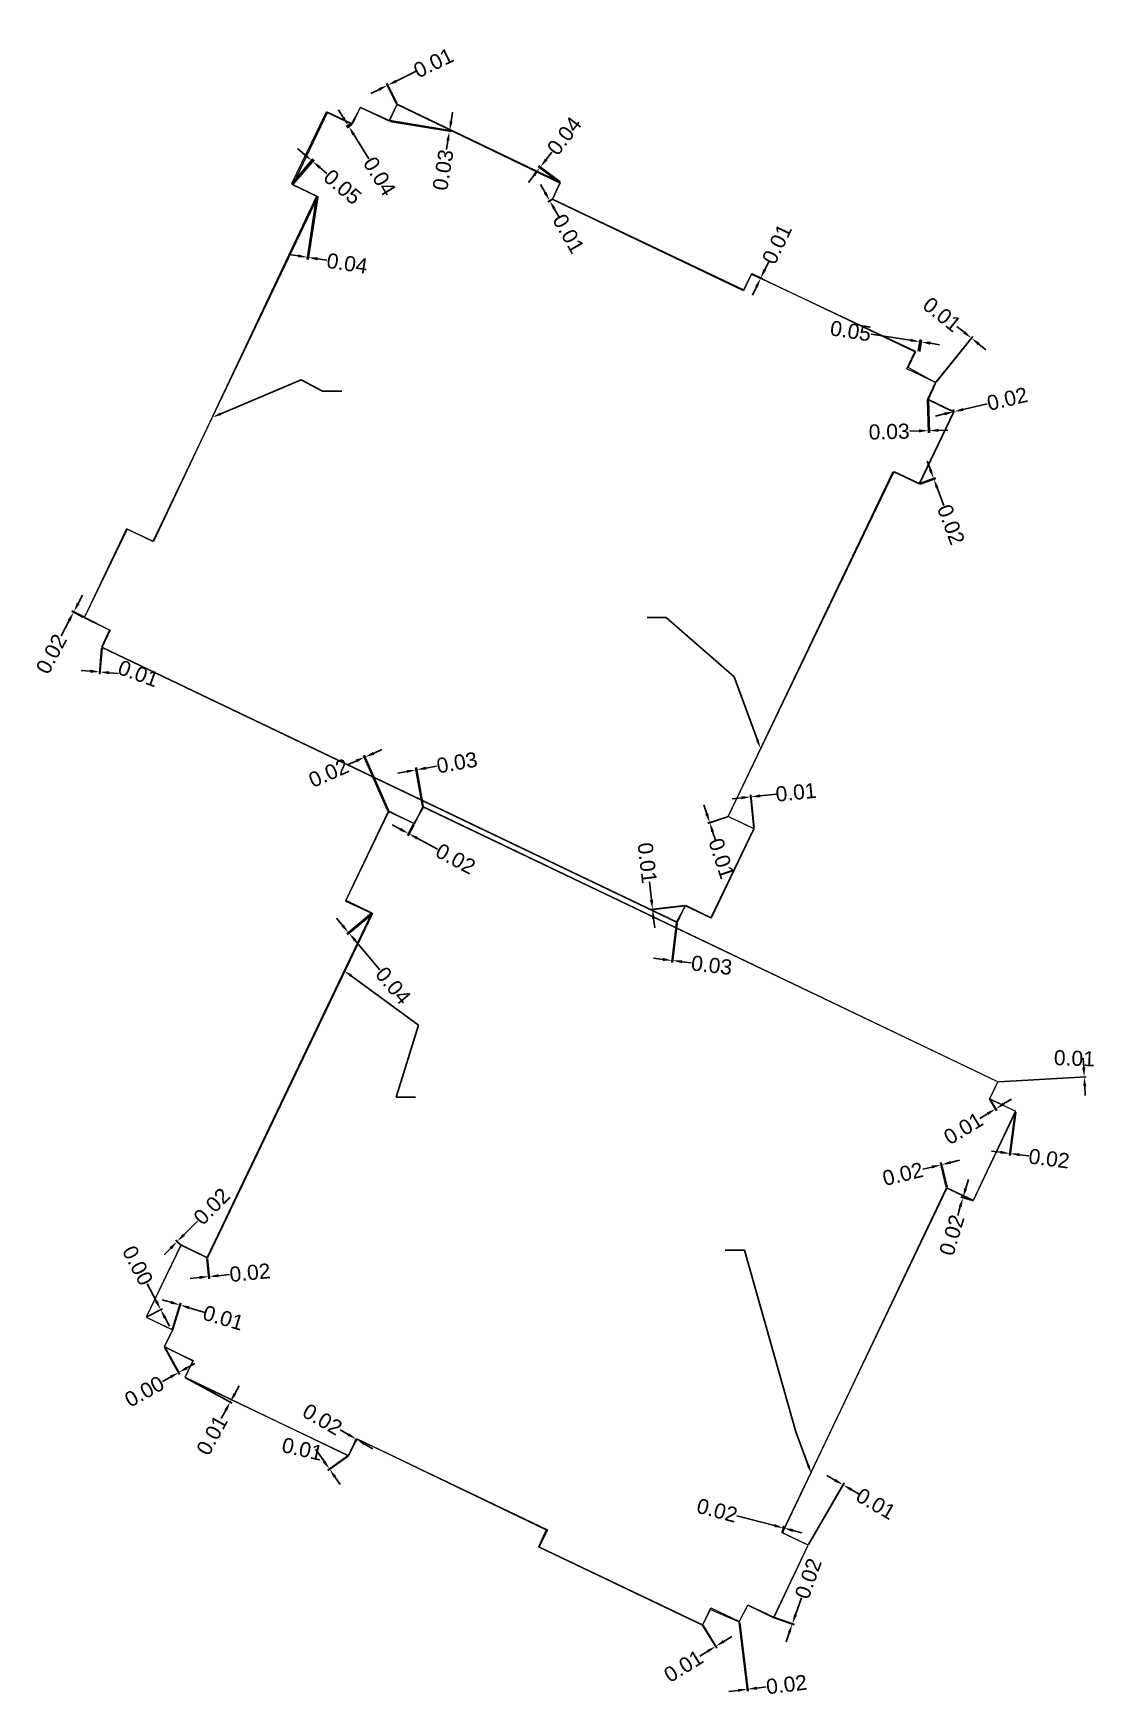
# Model space of a CAD drawing. Header units: metres. Extents: x 7511826.9 to 7511863.5, y 4693252.6 to 4693310.
import ezdxf
from ezdxf import colors
from ezdxf.entities.mleader import LeaderData, LeaderLine
from ezdxf.math import Vec2, Vec3

# ---------------------------------------------------------------- set-up
doc = ezdxf.new("R2010")
doc.units = ezdxf.units.M
for name, color, linetype, lineweight in [('kati 7 ekzekutim', 1, 'Continuous', 0), ('kati 7 ekzekutim pikat', 1, 'Continuous', 0), ('kati 7 projekt', 250, 'Continuous', 0)]:
    doc.layers.add(name, color=color, linetype=linetype, lineweight=lineweight)
doc.styles.get("Standard").update_dxf_attribs({"font": 'arial.ttf'})
doc.dimstyles.get("Standard").update_dxf_attribs({"dimtxt": 0.18, "dimasz": 0.18, "dimexe": 0.18, "dimexo": 0.0625, "dimgap": 0.09, "dimtad": 0, "dimtih": 1, "dimtoh": 1, "dimdec": 4, "dimzin": 0, "dimdsep": 46, "dimtxsty": 'Standard', "dimcen": 0.09, "dimadec": 0, "dimazin": 0, "dimtfac": 1, "dimtdec": 4, "dimtofl": 0, "dimtmove": 0, "dimatfit": 3, "dimfxl": 1, "dimtolj": 1, "dimtzin": 0, "dimarcsym": 0})

msp = doc.modelspace()

# ---------------------------------------------------------------- blocks, each defined once
blk = doc.blocks.new('*D36')
at = {"layer": 'Defpoints', "color": 0, "transparency": 16777216}
for p in [(7511858.645952394, 4693296.973061203), (7511858.648187622, 4693296.963661868), (7511858.66639788, 4693296.967992396, 653.151)]:
    blk.add_point(p, dxfattribs=at)
at = {"layer": 'kati 7 ekzekutim', "color": 0, "lineweight": -2, "transparency": 16777216}
for p, q in [((7511858.642403742, 4693296.987983602), (7511858.62929482, 4693297.043107796)), ((7511858.660614001, 4693296.99231413), (7511858.647505078, 4693297.047438324)), ((7511858.975480844, 4693297.051425395), (7511859.810664306, 4693297.250037917)), ((7511858.334634202, 4693296.899027539), (7511858.023316009, 4693296.824993876))]:
    blk.add_line(p, q, dxfattribs=at)
at = {"layer": 'kati 7 ekzekutim', "color": 0, "transparency": 16777216}
for points in [[(7511858.9631419, 4693297.10331176), (7511858.987819788, 4693296.999539029), (7511858.664162652, 4693296.977391731)], [(7511858.322295258, 4693296.950913905), (7511858.346973145, 4693296.847141175), (7511858.645952394, 4693296.973061203)]]:
    blk.add_solid(points, dxfattribs=at)
at = {"layer": 'kati 7 ekzekutim', "color": 0, "transparency": 16777216, "insert": (7511860.50013801, 4693297.41399963), "char_height": 0.52, "attachment_point": 5, "rotation": 13.376871072318638}
blk.add_mtext('\\A1;0.02', dxfattribs=at)
blk = doc.blocks.new('*D38')
at = {"layer": 'Defpoints', "color": 0, "transparency": 16777216}
for p in [(7511857.461825814, 4693294.482725419), (7511857.47, 4693294.461, 650.144), (7511857.958123738, 4693294.669457431)]:
    blk.add_point(p, dxfattribs=at)
at = {"layer": 'kati 7 ekzekutim', "color": 0, "lineweight": -2, "transparency": 16777216}
for p, q in [((7511857.845436127, 4693294.968959522), (7511857.732748515, 4693295.268461611)), ((7511857.485224415, 4693294.491529139), (7511858.02551171, 4693294.694812144)), ((7511857.4933986, 4693294.469803721), (7511858.033685895, 4693294.673086725)), ((7511858.078985536, 4693294.348229921), (7511858.307016528, 4693293.742167216))]:
    blk.add_line(p, q, dxfattribs=at)
at = {"layer": 'kati 7 ekzekutim', "color": 0, "transparency": 16777216}
for points in [[(7511857.895353141, 4693294.98774079), (7511857.795519113, 4693294.950178253), (7511857.958123738, 4693294.669457431)], [(7511858.12890255, 4693294.36701119), (7511858.029068521, 4693294.329448653), (7511857.966297924, 4693294.647732012)]]:
    blk.add_solid(points, dxfattribs=at)
at = {"layer": 'kati 7 ekzekutim', "color": 0, "transparency": 16777216, "insert": (7511858.556584807, 4693293.078862529), "char_height": 0.52, "attachment_point": 5, "rotation": 290.61880098057253}
blk.add_mtext('\\A1;0.02', dxfattribs=at)
blk = doc.blocks.new('*D40')
at = {"layer": 'Defpoints', "color": 0, "transparency": 16777216}
for p in [(7511857.746030822, 4693297.395065249), (7511857.781, 4693297.396000001, 653.054), (7511857.809686349, 4693296.322839072)]:
    blk.add_point(p, dxfattribs=at)
at = {"layer": 'kati 7 ekzekutim', "color": 0, "lineweight": -2, "transparency": 16777216}
for p, q in [((7511857.746698852, 4693297.370074175), (7511857.776641094, 4693296.249930031)), ((7511857.78166803, 4693297.371008927), (7511857.811610272, 4693296.250864781)), ((7511857.454831434, 4693296.31335355), (7511857.134945698, 4693296.304802779)), ((7511858.129572085, 4693296.331389843), (7511858.449457821, 4693296.339940614))]:
    blk.add_line(p, q, dxfattribs=at)
at = {"layer": 'kati 7 ekzekutim', "color": 0, "transparency": 16777216}
for points in [[(7511857.453406306, 4693296.36666784), (7511857.456256563, 4693296.260039261), (7511857.774717171, 4693296.321904321)], [(7511858.128146956, 4693296.384704133), (7511858.130997214, 4693296.278075554), (7511857.809686349, 4693296.322839072)]]:
    blk.add_solid(points, dxfattribs=at)
at = {"layer": 'kati 7 ekzekutim', "color": 0, "transparency": 16777216, "insert": (7511856.423838179, 4693296.285794374), "char_height": 0.52, "attachment_point": 5, "rotation": 1.5311919402103427}
blk.add_mtext('\\A1;0.03', dxfattribs=at)
blk = doc.blocks.new('*D41')
at = {"layer": 'Defpoints', "color": 0, "transparency": 16777216}
for p in [(7511859.259967655, 4693299.515321534), (7511858.026443627, 4693297.981468434), (7511858.032000001, 4693297.977, 643.937)]:
    blk.add_point(p, dxfattribs=at)
at = {"layer": 'kati 7 ekzekutim', "color": 0, "lineweight": -2, "transparency": 16777216}
for p, q in [((7511859.010601299, 4693299.715861855), (7511858.761234943, 4693299.916402176)), ((7511858.04211084, 4693298.000950182), (7511859.305089228, 4693299.571428964)), ((7511858.047667214, 4693297.996481746), (7511859.310645602, 4693299.566960529)), ((7511859.514890386, 4693299.31031278), (7511859.764256743, 4693299.109772459))]:
    blk.add_line(p, q, dxfattribs=at)
at = {"layer": 'kati 7 ekzekutim', "color": 0, "transparency": 16777216}
for points in [[(7511859.044024685, 4693299.757422915), (7511858.977177911, 4693299.674300795), (7511859.259967655, 4693299.515321534)], [(7511859.548313772, 4693299.351873839), (7511859.481466998, 4693299.26875172), (7511859.26552403, 4693299.5108531)]]:
    blk.add_solid(points, dxfattribs=at)
at = {"layer": 'kati 7 ekzekutim', "color": 0, "transparency": 16777216, "insert": (7511858.246004672, 4693300.330750146), "char_height": 0.52, "attachment_point": 5, "rotation": 321.19377336263375}
blk.add_mtext('\\A1;0.01', dxfattribs=at)
blk = doc.blocks.new('*D42')
at = {"layer": 'Defpoints', "color": 0, "transparency": 16777216}
for p in [(7511857.479622597, 4693299.391755901), (7511857.424828457, 4693299.038468097), (7511857.473688098, 4693299.030890077)]:
    blk.add_point(p, dxfattribs=at)
at = {"layer": 'kati 7 ekzekutim', "color": 0, "lineweight": -2, "transparency": 16777216}
for p, q in [((7511857.16340337, 4693299.440800789), (7511855.801819284, 4693299.651979402)), ((7511857.428660089, 4693299.063172724), (7511857.490657697, 4693299.462905226)), ((7511857.47751973, 4693299.055594704), (7511857.539517337, 4693299.455327206)), ((7511857.844701464, 4693299.335132995), (7511858.16092069, 4693299.286088107))]:
    blk.add_line(p, q, dxfattribs=at)
at = {"layer": 'kati 7 ekzekutim', "color": 0, "transparency": 16777216}
for points in [[(7511857.171577518, 4693299.493503993), (7511857.155229222, 4693299.388097584), (7511857.479622597, 4693299.391755901)], [(7511857.852875612, 4693299.387836199), (7511857.836527316, 4693299.28242979), (7511857.528482238, 4693299.384177881)]]:
    blk.add_solid(points, dxfattribs=at)
at = {"layer": 'kati 7 ekzekutim', "color": 0, "transparency": 16777216, "insert": (7511855.096934596, 4693299.761305423), "char_height": 0.52, "attachment_point": 5, "rotation": 351.1837984481467}
blk.add_mtext('\\A1;0.05', dxfattribs=at)
blk = doc.blocks.new('*D45')
at = {"layer": 'Defpoints', "color": 0, "transparency": 16777216}
for p in [(7511851.670321493, 4693301.726848405, 643.937), (7511851.675986334, 4693301.738694797), (7511851.98676923, 4693301.5755259)]:
    blk.add_point(p, dxfattribs=at)
at = {"layer": 'kati 7 ekzekutim', "color": 0, "lineweight": -2, "transparency": 16777216}
for p, q in [((7511851.692875462, 4693301.716063296), (7511852.051724656, 4693301.544464791)), ((7511851.698540302, 4693301.72790969), (7511852.057389497, 4693301.556311184)), ((7511852.130483447, 4693301.87606308), (7511852.268532822, 4693302.164753865)), ((7511851.848719854, 4693301.286835114), (7511851.710670479, 4693300.998144329))]:
    blk.add_line(p, q, dxfattribs=at)
at = {"layer": 'kati 7 ekzekutim', "color": 0, "transparency": 16777216}
for points in [[(7511852.082368315, 4693301.89907131), (7511852.178598578, 4693301.85305485), (7511851.99243407, 4693301.587372293)], [(7511851.800604723, 4693301.309843345), (7511851.896834986, 4693301.263826885), (7511851.98676923, 4693301.5755259)]]:
    blk.add_solid(points, dxfattribs=at)
at = {"layer": 'kati 7 ekzekutim', "color": 0, "transparency": 16777216, "insert": (7511852.553764634, 4693302.761234615), "char_height": 0.52, "attachment_point": 5, "rotation": 64.44328639772188}
blk.add_mtext('\\A1;0.01', dxfattribs=at)
blk = doc.blocks.new('*D46')
at = {"layer": 'Defpoints', "color": 0, "transparency": 16777216}
for p in [(7511844.393879583, 4693305.422784409), (7511845.068, 4693304.859, 653.119), (7511845.090231011, 4693304.887944348)]:
    blk.add_point(p, dxfattribs=at)
at = {"layer": 'kati 7 ekzekutim', "color": 0, "lineweight": -2, "transparency": 16777216}
for p, q in [((7511844.588800395, 4693305.676567541), (7511844.783721207, 4693305.930350672)), ((7511844.176727761, 4693305.14005693), (7511843.981806949, 4693304.8862738)), ((7511845.048173193, 4693304.874228189), (7511844.314547367, 4693305.437697245)), ((7511845.070404204, 4693304.903172537), (7511844.336778379, 4693305.466641592))]:
    blk.add_line(p, q, dxfattribs=at)
at = {"layer": 'kati 7 ekzekutim', "color": 0, "transparency": 16777216}
for points in [[(7511844.546503207, 4693305.709054342), (7511844.631097583, 4693305.644080739), (7511844.393879583, 4693305.422784409)], [(7511844.134430572, 4693305.172543732), (7511844.219024949, 4693305.107570129), (7511844.371648572, 4693305.393840062)]]:
    blk.add_solid(points, dxfattribs=at)
at = {"layer": 'kati 7 ekzekutim', "color": 0, "transparency": 16777216, "insert": (7511845.216382915, 4693306.493667858), "char_height": 0.52, "attachment_point": 5, "rotation": 52.47355524050748}
blk.add_mtext('\\A1;0.04', dxfattribs=at)
blk = doc.blocks.new('*D47')
at = {"layer": 'Defpoints', "color": 0, "transparency": 16777216}
for p in [(7511844.712334018, 4693304.257217565), (7511844.804999998, 4693304.309999999, 643.937), (7511844.809818093, 4693304.301541246)]:
    blk.add_point(p, dxfattribs=at)
at = {"layer": 'kati 7 ekzekutim', "color": 0, "lineweight": -2, "transparency": 16777216}
for p, q in [((7511844.553953243, 4693304.535274267), (7511844.395572468, 4693304.81333097)), ((7511844.783276818, 4693304.297626501), (7511844.649771259, 4693304.22158189)), ((7511844.788094913, 4693304.289167749), (7511844.654589354, 4693304.213123138)), ((7511844.875532889, 4693303.97070211), (7511845.033913664, 4693303.692645406))]:
    blk.add_line(p, q, dxfattribs=at)
at = {"layer": 'kati 7 ekzekutim', "color": 0, "transparency": 16777216}
for points in [[(7511844.600296027, 4693304.561671063), (7511844.50761046, 4693304.508877472), (7511844.712334018, 4693304.257217565)], [(7511844.921875672, 4693303.997098906), (7511844.829190105, 4693303.944305315), (7511844.717152113, 4693304.248758812)]]:
    blk.add_solid(points, dxfattribs=at)
at = {"layer": 'kati 7 ekzekutim', "color": 0, "transparency": 16777216, "insert": (7511845.361153357, 4693303.118136349), "char_height": 0.52, "attachment_point": 5, "rotation": 299.665788836347}
blk.add_mtext('\\A1;0.01', dxfattribs=at)
blk = doc.blocks.new('*D48')
at = {"layer": 'Defpoints', "color": 0, "transparency": 16777216}
for p in [(7511839.129210746, 4693308.244470365), (7511839.439, 4693307.578, 653.145), (7511839.451737457, 4693307.584222159)]:
    blk.add_point(p, dxfattribs=at)
at = {"layer": 'kati 7 ekzekutim', "color": 0, "lineweight": -2, "transparency": 16777216}
for p, q in [((7511839.416738626, 4693308.38492576), (7511840.109792355, 4693308.723477745)), ((7511838.828945408, 4693308.097792812), (7511838.541417526, 4693307.957337417)), ((7511839.428026923, 4693307.600463116), (7511839.084870825, 4693308.302941979)), ((7511839.44076438, 4693307.606685275), (7511839.097608281, 4693308.309164139))]:
    blk.add_line(p, q, dxfattribs=at)
at = {"layer": 'kati 7 ekzekutim', "color": 0, "transparency": 16777216}
for points in [[(7511838.805536175, 4693308.145714125), (7511838.852354639, 4693308.049871498), (7511839.116473289, 4693308.238248206)], [(7511839.393329394, 4693308.432847073), (7511839.440147858, 4693308.337004446), (7511839.129210746, 4693308.244470365)]]:
    blk.add_solid(points, dxfattribs=at)
at = {"layer": 'kati 7 ekzekutim', "color": 0, "transparency": 16777216, "insert": (7511840.703870364, 4693309.013680769), "char_height": 0.52, "attachment_point": 5, "rotation": 26.0351912672164}
blk.add_mtext('\\A1;0.01', dxfattribs=at)
blk = doc.blocks.new('*D52')
at = {"layer": 'Defpoints', "color": 0, "transparency": 16777216}
for p in [(7511836.499670563, 4693305.644214084), (7511835.810016807, 4693304.836428467), (7511835.847999999, 4693304.803999998, 653.189)]:
    blk.add_point(p, dxfattribs=at)
at = {"layer": 'kati 7 ekzekutim', "color": 0, "lineweight": -2, "transparency": 16777216}
for p, q in [((7511835.826249465, 4693304.855441643), (7511836.546420619, 4693305.698972028)), ((7511835.864232657, 4693304.823013173), (7511836.584403809, 4693305.66654356)), ((7511836.256301925, 4693305.851992104), (7511836.012933286, 4693306.059770124)), ((7511836.781022394, 4693305.404007595), (7511837.024391033, 4693305.196229575))]:
    blk.add_line(p, q, dxfattribs=at)
at = {"layer": 'kati 7 ekzekutim', "color": 0, "transparency": 16777216}
for points in [[(7511836.290931595, 4693305.892553544), (7511836.221672256, 4693305.811430665), (7511836.499670563, 4693305.644214084)], [(7511836.815652063, 4693305.444569035), (7511836.746392723, 4693305.363446156), (7511836.537653755, 4693305.611785615)]]:
    blk.add_solid(points, dxfattribs=at)
at = {"layer": 'kati 7 ekzekutim', "color": 0, "transparency": 16777216, "insert": (7511837.566884382, 4693304.733071322), "char_height": 0.52, "attachment_point": 5, "rotation": 319.51067879781016}
blk.add_mtext('\\A1;0.05', dxfattribs=at)
blk = doc.blocks.new('*D53')
at = {"layer": 'Defpoints', "color": 0, "transparency": 16777216}
for p in [(7511836.672999999, 4693304.410999999, 653.151), (7511836.712175516, 4693304.405024175), (7511836.351541557, 4693302.303625848)]:
    blk.add_point(p, dxfattribs=at)
at = {"layer": 'kati 7 ekzekutim', "color": 0, "lineweight": -2, "transparency": 16777216}
for p, q in [((7511836.669230111, 4693304.386285875), (7511836.340684281, 4693302.23244917)), ((7511836.708405629, 4693304.38031005), (7511836.379859798, 4693302.226473344)), ((7511836.035200764, 4693302.351880411), (7511835.718859972, 4693302.400134973)), ((7511836.707057867, 4693302.249395459), (7511837.02339866, 4693302.201140896))]:
    blk.add_line(p, q, dxfattribs=at)
at = {"layer": 'kati 7 ekzekutim', "color": 0, "transparency": 16777216}
for points in [[(7511836.043243191, 4693302.404603876), (7511836.027158337, 4693302.299156944), (7511836.351541557, 4693302.303625848)], [(7511836.715100294, 4693302.302118924), (7511836.699015439, 4693302.196671993), (7511836.390717074, 4693302.297650022)]]:
    blk.add_solid(points, dxfattribs=at)
at = {"layer": 'kati 7 ekzekutim', "color": 0, "transparency": 16777216, "insert": (7511837.725573801, 4693302.094031237), "char_height": 0.52, "attachment_point": 5, "rotation": 351.3269697360032}
blk.add_mtext('\\A1;0.04', dxfattribs=at)
blk = doc.blocks.new('*D54')
at = {"layer": 'Defpoints', "color": 0, "transparency": 16777216}
for p in [(7511837.758007918, 4693306.851609567), (7511837.875, 4693306.924000001, 653.141), (7511837.898537349, 4693306.885960671)]:
    blk.add_point(p, dxfattribs=at)
at = {"layer": 'kati 7 ekzekutim', "color": 0, "lineweight": -2, "transparency": 16777216}
for p, q in [((7511837.589630336, 4693307.123729007), (7511837.421252752, 4693307.395848447)), ((7511837.853740669, 4693306.910845501), (7511837.696781044, 4693306.813724611)), ((7511837.877278017, 4693306.872806172), (7511837.720318394, 4693306.775685282)), ((7511837.949922851, 4693306.541450799), (7511838.46841241, 4693305.70350619))]:
    blk.add_line(p, q, dxfattribs=at)
at = {"layer": 'kati 7 ekzekutim', "color": 0, "transparency": 16777216}
for points in [[(7511837.634983575, 4693307.151791938), (7511837.544277096, 4693307.095666078), (7511837.758007918, 4693306.851609567)], [(7511837.995276091, 4693306.569513729), (7511837.904569612, 4693306.513387869), (7511837.781545268, 4693306.813570239)]]:
    blk.add_solid(points, dxfattribs=at)
at = {"layer": 'kati 7 ekzekutim', "color": 0, "transparency": 16777216, "insert": (7511838.842156663, 4693305.099488274), "char_height": 0.52, "attachment_point": 5, "rotation": 301.7477107771199}
blk.add_mtext('\\A1;0.04', dxfattribs=at)
blk = doc.blocks.new('*D55')
at = {"layer": 'Defpoints', "color": 0, "transparency": 16777216}
for p in [(7511839.171324669, 4693306.997819), (7511839.176000001, 4693307.026000001, 653.142), (7511841.260477033, 4693306.680177523)]:
    blk.add_point(p, dxfattribs=at)
at = {"layer": 'kati 7 ekzekutim', "color": 0, "lineweight": -2, "transparency": 16777216}
for p, q in [((7511839.195987562, 4693306.993727334), (7511841.32683083, 4693306.640212527)), ((7511839.200662893, 4693307.021908335), (7511841.331506163, 4693306.668393527)), ((7511841.312850351, 4693306.995862549), (7511841.365223669, 4693307.311547576)), ((7511841.203428382, 4693306.336311497), (7511841.151055065, 4693306.020626472))]:
    blk.add_line(p, q, dxfattribs=at)
at = {"layer": 'kati 7 ekzekutim', "color": 0, "transparency": 16777216}
for points in [[(7511841.260236179, 4693307.004591436), (7511841.365464523, 4693306.987133663), (7511841.260477033, 4693306.680177523)], [(7511841.150814211, 4693306.345040383), (7511841.256042555, 4693306.32758261), (7511841.2558017, 4693306.651996523)]]:
    blk.add_solid(points, dxfattribs=at)
at = {"layer": 'kati 7 ekzekutim', "color": 0, "transparency": 16777216, "insert": (7511841.03462893, 4693305.31885715), "char_height": 0.52, "attachment_point": 5, "rotation": 80.58021566412057}
blk.add_mtext('\\A1;0.03', dxfattribs=at)
blk = doc.blocks.new('*D58')
at = {"layer": 'Defpoints', "color": 0, "transparency": 16777216}
for p in [(7511828.295365473, 4693290.0728979), (7511828.648705931, 4693289.860594508), (7511828.658999998, 4693289.879999999, 653.154)]:
    blk.add_point(p, dxfattribs=at)
at = {"layer": 'kati 7 ekzekutim', "color": 0, "lineweight": -2, "transparency": 16777216}
for p, q in [((7511828.445323574, 4693290.355586011), (7511828.595281675, 4693290.63827412)), ((7511828.135113304, 4693289.770804297), (7511827.853396967, 4693289.239736896)), ((7511828.626620922, 4693289.872309986), (7511828.22146658, 4693290.087232981)), ((7511828.636914989, 4693289.891715476), (7511828.231760649, 4693290.106638473))]:
    blk.add_line(p, q, dxfattribs=at)
at = {"layer": 'kati 7 ekzekutim', "color": 0, "transparency": 16777216}
for points in [[(7511828.398208889, 4693290.380579027), (7511828.49243826, 4693290.330592994), (7511828.295365473, 4693290.0728979)], [(7511828.087998619, 4693289.795797314), (7511828.18222799, 4693289.745811281), (7511828.285071406, 4693290.053492408)]]:
    blk.add_solid(points, dxfattribs=at)
at = {"layer": 'kati 7 ekzekutim', "color": 0, "transparency": 16777216, "insert": (7511827.521286059, 4693288.613669989), "char_height": 0.52, "attachment_point": 5, "rotation": 62.055305580366124}
blk.add_mtext('\\A1;0.02', dxfattribs=at)
blk = doc.blocks.new('*D60')
at = {"layer": 'Defpoints', "color": 0, "transparency": 16777216}
for p in [(7511829.256000001, 4693288.844, 653.071), (7511829.270451475, 4693288.842786499), (7511829.198962918, 4693287.991434506)]:
    blk.add_point(p, dxfattribs=at)
at = {"layer": 'kati 7 ekzekutim', "color": 0, "lineweight": -2, "transparency": 16777216}
for p, q in [((7511829.253908097, 4693288.819087674), (7511829.178486762, 4693287.92090051)), ((7511829.268359571, 4693288.817874174), (7511829.192938236, 4693287.91968701)), ((7511828.865633682, 4693288.01942437), (7511828.546755922, 4693288.046200734)), ((7511829.517840678, 4693287.964658142), (7511829.836718438, 4693287.937881778))]:
    blk.add_line(p, q, dxfattribs=at)
at = {"layer": 'kati 7 ekzekutim', "color": 0, "transparency": 16777216}
for points in [[(7511828.87009641, 4693288.072570664), (7511828.861170955, 4693287.966278076), (7511829.184511444, 4693287.992648005)], [(7511829.522303405, 4693288.017804436), (7511829.513377951, 4693287.911511849), (7511829.198962918, 4693287.991434506)]]:
    blk.add_solid(points, dxfattribs=at)
at = {"layer": 'kati 7 ekzekutim', "color": 0, "transparency": 16777216, "insert": (7511830.521857857, 4693287.937881778), "char_height": 0.52, "attachment_point": 5, "rotation": 340}
blk.add_mtext('\\A1;0.01', dxfattribs=at)
blk = doc.blocks.new('*D61')
at = {"layer": 'Defpoints', "color": 0, "transparency": 16777216}
for p in [(7511851.64405191, 4693283.681038926), (7511851.754999999, 4693282.573, 643.937), (7511851.767289162, 4693282.574230515)]:
    blk.add_point(p, dxfattribs=at)
at = {"layer": 'kati 7 ekzekutim', "color": 0, "lineweight": -2, "transparency": 16777216}
for p, q in [((7511851.325644115, 4693283.64915671), (7511851.00723632, 4693283.617274494)), ((7511851.752509201, 4693282.597875608), (7511851.636878412, 4693283.752680681)), ((7511851.764798364, 4693282.599106124), (7511851.649167575, 4693283.753911196)), ((7511851.974748869, 4693283.714151658), (7511852.552775023, 4693283.772029495))]:
    blk.add_line(p, q, dxfattribs=at)
at = {"layer": 'kati 7 ekzekutim', "color": 0, "transparency": 16777216}
for points in [[(7511851.320330412, 4693283.702224676), (7511851.330957818, 4693283.596088745), (7511851.64405191, 4693283.681038926)], [(7511851.969435167, 4693283.767219624), (7511851.980062572, 4693283.661083693), (7511851.656341073, 4693283.682269442)]]:
    blk.add_solid(points, dxfattribs=at)
at = {"layer": 'kati 7 ekzekutim', "color": 0, "transparency": 16777216, "insert": (7511853.210655809, 4693283.837903189), "char_height": 0.52, "attachment_point": 5, "rotation": 5.7179754831485035}
blk.add_mtext('\\A1;0.01', dxfattribs=at)
blk = doc.blocks.new('*D62')
at = {"layer": 'Defpoints', "color": 0, "transparency": 16777216}
for p in [(7511850.232388072, 4693282.795693985), (7511850.865130385, 4693283.005634841), (7511850.866999999, 4693283, 643.937)]:
    blk.add_point(p, dxfattribs=at)
at = {"layer": 'kati 7 ekzekutim', "color": 0, "lineweight": -2, "transparency": 16777216}
for p, q in [((7511850.13161573, 4693283.099412498), (7511850.030843389, 4693283.403131011)), ((7511850.841402376, 4693282.997762002), (7511850.164051405, 4693282.773020208)), ((7511850.843271989, 4693282.992127161), (7511850.165921018, 4693282.767385367)), ((7511850.335030027, 4693282.486340631), (7511850.435802368, 4693282.182622118))]:
    blk.add_line(p, q, dxfattribs=at)
at = {"layer": 'kati 7 ekzekutim', "color": 0, "transparency": 16777216}
for points in [[(7511850.182235481, 4693283.116207888), (7511850.080995978, 4693283.082617108), (7511850.232388072, 4693282.795693985)], [(7511850.385649778, 4693282.503136021), (7511850.284410275, 4693282.469545241), (7511850.234257685, 4693282.790059144)]]:
    blk.add_solid(points, dxfattribs=at)
at = {"layer": 'kati 7 ekzekutim', "color": 0, "transparency": 16777216, "insert": (7511850.644013938, 4693281.55509171), "char_height": 0.52, "attachment_point": 5, "rotation": 288.3555960072223}
blk.add_mtext('\\A1;0.01', dxfattribs=at)
blk = doc.blocks.new('*D64')
at = {"layer": 'Defpoints', "color": 0, "transparency": 16777216}
for p in [(7511849.092, 4693279.355, 653.027), (7511849.117944949, 4693279.351891078), (7511848.933703654, 4693278.033966444)]:
    blk.add_point(p, dxfattribs=at)
at = {"layer": 'kati 7 ekzekutim', "color": 0, "lineweight": -2, "transparency": 16777216}
for p, q in [((7511849.089025587, 4693279.330177573), (7511848.925137345, 4693277.962477855)), ((7511849.114970537, 4693279.327068651), (7511848.951082293, 4693277.959368933)), ((7511848.615976592, 4693278.07203893), (7511848.298249531, 4693278.110111417)), ((7511849.277375665, 4693277.992785034), (7511849.595102726, 4693277.954712546))]:
    blk.add_line(p, q, dxfattribs=at)
at = {"layer": 'kati 7 ekzekutim', "color": 0, "transparency": 16777216}
for points in [[(7511848.622322006, 4693278.124993441), (7511848.609631177, 4693278.019084419), (7511848.933703654, 4693278.033966444)], [(7511849.283721079, 4693278.045739545), (7511849.27103025, 4693277.939830523), (7511848.959648603, 4693278.030857521)]]:
    blk.add_solid(points, dxfattribs=at)
at = {"layer": 'kati 7 ekzekutim', "color": 0, "transparency": 16777216, "insert": (7511850.301411502, 4693277.870077226), "char_height": 0.52, "attachment_point": 5, "rotation": 353.166961539121}
blk.add_mtext('\\A1;0.03', dxfattribs=at)
blk = doc.blocks.new('*D65')
at = {"layer": 'Defpoints', "color": 0, "transparency": 16777216}
for p in [(7511848.261899972, 4693279.793259932), (7511849.398357901, 4693279.938294574), (7511849.4, 4693279.924000001, 643.937)]:
    blk.add_point(p, dxfattribs=at)
at = {"layer": 'kati 7 ekzekutim', "color": 0, "lineweight": -2, "transparency": 16777216}
for p, q in [((7511848.223737817, 4693280.125463746), (7511848.152791692, 4693280.743053974)), ((7511849.373521241, 4693279.935441445), (7511848.188728294, 4693279.799337493)), ((7511849.375163341, 4693279.921146871), (7511848.190370394, 4693279.78504292)), ((7511848.298420027, 4693279.475350691), (7511848.334940082, 4693279.15744145))]:
    blk.add_line(p, q, dxfattribs=at)
at = {"layer": 'kati 7 ekzekutim', "color": 0, "transparency": 16777216}
for points in [[(7511848.276722691, 4693280.131550423), (7511848.170752943, 4693280.119377071), (7511848.260257873, 4693279.807554506)], [(7511848.351404902, 4693279.481437367), (7511848.245435154, 4693279.469264016), (7511848.261899972, 4693279.793259932)]]:
    blk.add_solid(points, dxfattribs=at)
at = {"layer": 'kati 7 ekzekutim', "color": 0, "transparency": 16777216, "insert": (7511848.07733549, 4693281.399904668), "char_height": 0.52, "attachment_point": 5, "rotation": 276.55316890825117}
blk.add_mtext('\\A1;0.01', dxfattribs=at)
blk = doc.blocks.new('*D66')
at = {"layer": 'Defpoints', "color": 0, "transparency": 16777216}
for p in [(7511860.173, 4693273.849), (7511860.173308415, 4693273.84358567), (7511863.154351758, 4693274.013393971)]:
    blk.add_point(p, dxfattribs=at)
at = {"layer": 'kati 7 ekzekutim', "color": 0, "lineweight": -2, "transparency": 16777216}
for p, q in [((7511863.135844777, 4693274.338290402), (7511863.117646212, 4693274.657772501)), ((7511860.19795954, 4693273.850421763), (7511863.225926816, 4693274.022902979)), ((7511860.198267955, 4693273.845007433), (7511863.22623523, 4693274.017488648)), ((7511863.172550323, 4693273.693911871), (7511863.190748888, 4693273.374429772))]:
    blk.add_line(p, q, dxfattribs=at)
at = {"layer": 'kati 7 ekzekutim', "color": 0, "transparency": 16777216}
for points in [[(7511863.189091794, 4693274.341323496), (7511863.08259776, 4693274.335257308), (7511863.154043343, 4693274.018808302)], [(7511863.22579734, 4693273.696944965), (7511863.119303307, 4693273.690878777), (7511863.154351758, 4693274.013393971)]]:
    blk.add_solid(points, dxfattribs=at)
at = {"layer": 'kati 7 ekzekutim', "color": 0, "transparency": 16777216, "insert": (7511862.814873167, 4693274.657772501), "char_height": 0.52, "attachment_point": 5, "rotation": 358}
blk.add_mtext('\\A1;0.01', dxfattribs=at)
blk = doc.blocks.new('*D67')
at = {"layer": 'Defpoints', "color": 0, "transparency": 16777216}
for p in [(7511859.886000001, 4693273.253), (7511859.892894343, 4693273.257182331), (7511860.100524734, 4693272.914914996)]:
    blk.add_point(p, dxfattribs=at)
at = {"layer": 'kati 7 ekzekutim', "color": 0, "lineweight": -2, "transparency": 16777216}
for p, q in [((7511859.898966478, 4693273.231625472), (7511860.130973848, 4693272.849174025)), ((7511859.90586082, 4693273.235807803), (7511860.137868189, 4693272.853356355)), ((7511860.374118697, 4693273.080885908), (7511860.647712659, 4693273.24685682)), ((7511859.820036429, 4693272.744761754), (7511859.546442468, 4693272.578790843))]:
    blk.add_line(p, q, dxfattribs=at)
at = {"layer": 'kati 7 ekzekutim', "color": 0, "transparency": 16777216}
for points in [[(7511859.792374611, 4693272.790360748), (7511859.847698248, 4693272.699162761), (7511860.093630392, 4693272.910732666)], [(7511860.346456879, 4693273.126484902), (7511860.401780516, 4693273.035286915), (7511860.100524734, 4693272.914914996)]]:
    blk.add_solid(points, dxfattribs=at)
at = {"layer": 'kati 7 ekzekutim', "color": 0, "transparency": 16777216, "insert": (7511858.981154136, 4693272.235868729), "char_height": 0.52, "attachment_point": 5, "rotation": 31.242349472786902}
blk.add_mtext('\\A1;0.01', dxfattribs=at)
blk = doc.blocks.new('*D68')
at = {"layer": 'Defpoints', "color": 0, "transparency": 16777216}
for p in [(7511860.777999999, 4693272.828, 653.137), (7511860.795052267, 4693272.825776628), (7511860.58815368, 4693271.371963426)]:
    blk.add_point(p, dxfattribs=at)
at = {"layer": 'kati 7 ekzekutim', "color": 0, "lineweight": -2, "transparency": 16777216}
for p, q in [((7511860.774767716, 4693272.803209834), (7511860.578844706, 4693271.300567748)), ((7511860.791819984, 4693272.800986462), (7511860.595896973, 4693271.298344376)), ((7511860.270839551, 4693271.413336645), (7511859.953525421, 4693271.454709863)), ((7511860.922520077, 4693271.328366836), (7511861.239834206, 4693271.286993617))]:
    blk.add_line(p, q, dxfattribs=at)
at = {"layer": 'kati 7 ekzekutim', "color": 0, "transparency": 16777216}
for points in [[(7511860.277735087, 4693271.466222334), (7511860.263944014, 4693271.360450956), (7511860.58815368, 4693271.371963426)], [(7511860.929415613, 4693271.381252524), (7511860.91562454, 4693271.275481147), (7511860.605205948, 4693271.369740055)]]:
    blk.add_solid(points, dxfattribs=at)
at = {"layer": 'kati 7 ekzekutim', "color": 0, "transparency": 16777216, "insert": (7511861.94258706, 4693271.195364708), "char_height": 0.52, "attachment_point": 5, "rotation": 352.5713583171733}
blk.add_mtext('\\A1;0.02', dxfattribs=at)
blk = doc.blocks.new('*D69')
at = {"layer": 'Defpoints', "color": 0, "transparency": 16777216}
for p in [(7511858.233009365, 4693270.986439882), (7511858.402000002, 4693270.184000001), (7511858.426114956, 4693270.189845805)]:
    blk.add_point(p, dxfattribs=at)
at = {"layer": 'kati 7 ekzekutim', "color": 0, "lineweight": -2, "transparency": 16777216}
for p, q in [((7511857.897901651, 4693270.905205065), (7511857.586908892, 4693270.829816054)), ((7511858.396110235, 4693270.20829631), (7511858.191931884, 4693271.050567448)), ((7511858.420225189, 4693270.214142114), (7511858.216046838, 4693271.056413252)), ((7511858.544002126, 4693271.061828894), (7511858.854994887, 4693271.137217905))]:
    blk.add_line(p, q, dxfattribs=at)
at = {"layer": 'kati 7 ekzekutim', "color": 0, "transparency": 16777216}
for points in [[(7511857.885336815, 4693270.957037192), (7511857.910466487, 4693270.853372939), (7511858.208894411, 4693270.980594078)], [(7511858.531437291, 4693271.11366102), (7511858.556566962, 4693271.009996767), (7511858.233009365, 4693270.986439882)]]:
    blk.add_solid(points, dxfattribs=at)
at = {"layer": 'kati 7 ekzekutim', "color": 0, "transparency": 16777216, "insert": (7511856.898155919, 4693270.662852662), "char_height": 0.52, "attachment_point": 5, "rotation": 13.626442859772714}
blk.add_mtext('\\A1;0.02', dxfattribs=at)
blk = doc.blocks.new('*D70')
at = {"layer": 'Defpoints', "color": 0, "transparency": 16777216}
for p in [(7511858.973959016, 4693269.863285129), (7511859.323999998, 4693269.744, 653.152), (7511859.328272946, 4693269.75844001)]:
    blk.add_point(p, dxfattribs=at)
at = {"layer": 'kati 7 ekzekutim', "color": 0, "lineweight": -2, "transparency": 16777216}
for p, q in [((7511859.064758373, 4693270.170132773), (7511859.155557731, 4693270.476980417)), ((7511858.87888671, 4693269.541997473), (7511858.788087352, 4693269.23514983)), ((7511859.300027526, 4693269.7510937), (7511858.900645348, 4693269.869274973)), ((7511859.304300474, 4693269.765533711), (7511858.904918296, 4693269.883714984))]:
    blk.add_line(p, q, dxfattribs=at)
at = {"layer": 'kati 7 ekzekutim', "color": 0, "transparency": 16777216}
for points in [[(7511859.013617098, 4693270.185265999), (7511859.115899647, 4693270.154999547), (7511858.973959016, 4693269.863285129)], [(7511858.827745436, 4693269.557130699), (7511858.930027984, 4693269.526864246), (7511858.969686068, 4693269.848845118)]]:
    blk.add_solid(points, dxfattribs=at)
at = {"layer": 'kati 7 ekzekutim', "color": 0, "transparency": 16777216, "insert": (7511858.586994802, 4693268.55557701), "char_height": 0.52, "attachment_point": 5, "rotation": 73.5159753513815}
blk.add_mtext('\\A1;0.02', dxfattribs=at)
blk = doc.blocks.new('*D71')
at = {"layer": 'Defpoints', "color": 0, "transparency": 16777216}
for p in [(7511854.83921709, 4693259.932581342), (7511853.625, 4693257.855), (7511853.633716506, 4693257.849954567)]:
    blk.add_point(p, dxfattribs=at)
at = {"layer": 'kati 7 ekzekutim', "color": 0, "lineweight": -2, "transparency": 16777216}
for p, q in [((7511853.637524112, 4693257.876636697), (7511854.866570026, 4693259.99994046)), ((7511853.646240618, 4693257.871591264), (7511854.875286532, 4693259.994895027)), ((7511854.553550871, 4693260.097935403), (7511854.276601157, 4693260.258244031)), ((7511855.116166803, 4693259.772272713), (7511855.393116517, 4693259.611964086))]:
    blk.add_line(p, q, dxfattribs=at)
at = {"layer": 'kati 7 ekzekutim', "color": 0, "transparency": 16777216}
for points in [[(7511854.580268976, 4693260.144093689), (7511854.526832767, 4693260.051777117), (7511854.830500584, 4693259.937626774)], [(7511855.142884908, 4693259.818430999), (7511855.089448698, 4693259.726114428), (7511854.83921709, 4693259.932581342)]]:
    blk.add_solid(points, dxfattribs=at)
at = {"layer": 'kati 7 ekzekutim', "color": 0, "transparency": 16777216, "insert": (7511855.965338359, 4693259.280741145), "char_height": 0.52, "attachment_point": 5, "rotation": 329.93617109885605}
blk.add_mtext('\\A1;0.01', dxfattribs=at)
blk = doc.blocks.new('*D72')
at = {"layer": 'Defpoints', "color": 0, "transparency": 16777216}
for p in [(7511852.731558515, 4693258.281360361), (7511852.747999999, 4693258.277), (7511852.791957632, 4693258.44274975)]:
    blk.add_point(p, dxfattribs=at)
at = {"layer": 'kati 7 ekzekutim', "color": 0, "lineweight": -2, "transparency": 16777216}
for p, q in [((7511852.466208684, 4693258.529139941), (7511851.173848378, 4693258.871880122)), ((7511852.737967095, 4693258.305525007), (7511852.793972859, 4693258.516704289)), ((7511852.754408579, 4693258.301164646), (7511852.810414343, 4693258.512343928)), ((7511853.101265096, 4693258.36071992), (7511853.410572559, 4693258.27869009))]:
    blk.add_line(p, q, dxfattribs=at)
at = {"layer": 'kati 7 ekzekutim', "color": 0, "transparency": 16777216}
for points in [[(7511852.479880323, 4693258.580691185), (7511852.452537046, 4693258.477588695), (7511852.775516148, 4693258.447110111)], [(7511853.114936735, 4693258.412271164), (7511853.087593458, 4693258.309168675), (7511852.791957632, 4693258.44274975)]]:
    blk.add_solid(points, dxfattribs=at)
at = {"layer": 'kati 7 ekzekutim', "color": 0, "transparency": 16777216, "insert": (7511850.488827817, 4693259.053550875), "char_height": 0.52, "attachment_point": 5, "rotation": 345.14680828615604}
blk.add_mtext('\\A1;0.02', dxfattribs=at)
blk = doc.blocks.new('*D73')
at = {"layer": 'Defpoints', "color": 0, "transparency": 16777216}
for p in [(7511852.441, 4693255.351, 653.155), (7511852.447350577, 4693255.369020091), (7511853.085474535, 4693255.144134672)]:
    blk.add_point(p, dxfattribs=at)
at = {"layer": 'kati 7 ekzekutim', "color": 0, "lineweight": -2, "transparency": 16777216}
for p, q in [((7511853.191836154, 4693255.445941243), (7511853.398670182, 4693256.03284345)), ((7511852.464578638, 4693255.342690498), (7511853.147030435, 4693255.102183216)), ((7511852.470929216, 4693255.360710589), (7511853.153381012, 4693255.120203308)), ((7511852.972762338, 4693254.82430801), (7511852.86640072, 4693254.522501441))]:
    blk.add_line(p, q, dxfattribs=at)
at = {"layer": 'kati 7 ekzekutim', "color": 0, "transparency": 16777216}
for points in [[(7511852.922461242, 4693254.842034947), (7511853.023063433, 4693254.806581073), (7511853.079123957, 4693255.126114581)], [(7511853.141535059, 4693255.46366818), (7511853.24213725, 4693255.428214306), (7511853.085474535, 4693255.144134672)]]:
    blk.add_solid(points, dxfattribs=at)
at = {"layer": 'kati 7 ekzekutim', "color": 0, "transparency": 16777216, "insert": (7511853.634228337, 4693256.701251849), "char_height": 0.52, "attachment_point": 5, "rotation": 70.5867008228839}
blk.add_mtext('\\A1;0.02', dxfattribs=at)
blk = doc.blocks.new('*D75')
at = {"layer": 'Defpoints', "color": 0, "transparency": 16777216}
for p in [(7511851.248, 4693255.212, 653.058), (7511851.264778797, 4693255.214023142), (7511851.545870231, 4693252.882809373)]:
    blk.add_point(p, dxfattribs=at)
at = {"layer": 'kati 7 ekzekutim', "color": 0, "lineweight": -2, "transparency": 16777216}
for p, q in [((7511851.250992754, 4693255.187179778), (7511851.537710569, 4693252.809303991)), ((7511851.267771551, 4693255.18920292), (7511851.554489366, 4693252.811327133)), ((7511851.211392594, 4693252.842478966), (7511850.893693754, 4693252.804171702)), ((7511851.863569072, 4693252.921116637), (7511852.181267912, 4693252.959423902))]:
    blk.add_line(p, q, dxfattribs=at)
at = {"layer": 'kati 7 ekzekutim', "color": 0, "transparency": 16777216}
for points in [[(7511851.205008049, 4693252.895428773), (7511851.217777138, 4693252.78952916), (7511851.529091435, 4693252.880786231)], [(7511851.857184528, 4693252.974066444), (7511851.869953617, 4693252.86816683), (7511851.545870231, 4693252.882809373)]]:
    blk.add_solid(points, dxfattribs=at)
at = {"layer": 'kati 7 ekzekutim', "color": 0, "transparency": 16777216, "insert": (7511852.884872783, 4693253.044262669), "char_height": 0.52, "attachment_point": 5, "rotation": 6.87537782545542}
blk.add_mtext('\\A1;0.02', dxfattribs=at)
blk = doc.blocks.new('*D77')
at = {"layer": 'Defpoints', "color": 0, "transparency": 16777216}
for p in [(7511849.991991294, 4693255.102166926), (7511849.982000001, 4693255.096000001), (7511850.446137806, 4693254.366385378)]:
    blk.add_point(p, dxfattribs=at)
at = {"layer": 'kati 7 ekzekutim', "color": 0, "lineweight": -2, "transparency": 16777216}
for p, q in [((7511849.995130901, 4693255.074726086), (7511850.473963507, 4693254.298949576)), ((7511850.005122194, 4693255.080893012), (7511850.483954799, 4693254.305116503)), ((7511850.718443917, 4693254.534460903), (7511850.990750028, 4693254.702536428)), ((7511850.163840403, 4693254.192142926), (7511849.891534293, 4693254.024067401))]:
    blk.add_line(p, q, dxfattribs=at)
at = {"layer": 'kati 7 ekzekutim', "color": 0, "transparency": 16777216}
for points in [[(7511850.690431329, 4693254.579845254), (7511850.746456504, 4693254.489076551), (7511850.446137806, 4693254.366385378)], [(7511850.135827815, 4693254.237527277), (7511850.19185299, 4693254.146758574), (7511850.436146514, 4693254.360218451)]]:
    blk.add_solid(points, dxfattribs=at)
at = {"layer": 'kati 7 ekzekutim', "color": 0, "transparency": 16777216, "insert": (7511849.328906868, 4693253.676796825), "char_height": 0.52, "attachment_point": 5, "rotation": 31.684133117107944}
blk.add_mtext('\\A1;0.01', dxfattribs=at)
blk = doc.blocks.new('*D80')
at = {"layer": 'Defpoints', "color": 0, "transparency": 16777216}
for p in [(7511838.048165895, 4693261.534117299), (7511838.058002211, 4693261.503090746), (7511838.069, 4693261.522, 653.047)]:
    blk.add_point(p, dxfattribs=at)
at = {"layer": 'kati 7 ekzekutim', "color": 0, "lineweight": -2, "transparency": 16777216}
for p, q in [((7511837.760551468, 4693261.676090721), (7511837.483934829, 4693261.836973397)), ((7511838.035596936, 4693261.512506625), (7511838.000969504, 4693261.452969301)), ((7511838.056431041, 4693261.500389325), (7511838.021803609, 4693261.440852002)), ((7511838.33461885, 4693261.34220807), (7511838.611235488, 4693261.181325394))]:
    blk.add_line(p, q, dxfattribs=at)
at = {"layer": 'kati 7 ekzekutim', "color": 0, "transparency": 16777216}
for points in [[(7511837.787365247, 4693261.722193494), (7511837.733737689, 4693261.629987948), (7511838.037168106, 4693261.515208045)], [(7511838.361432629, 4693261.388310842), (7511838.30780507, 4693261.296105296), (7511838.058002211, 4693261.503090746)]]:
    blk.add_solid(points, dxfattribs=at)
at = {"layer": 'kati 7 ekzekutim', "color": 0, "transparency": 16777216, "insert": (7511836.871314358, 4693262.193278867), "char_height": 0.52, "attachment_point": 5, "rotation": 329.8173397579255}
blk.add_mtext('\\A1;0.02', dxfattribs=at)
blk = doc.blocks.new('*D81')
at = {"layer": 'Defpoints', "color": 0, "transparency": 16777216}
for p in [(7511837.767752129, 4693260.947714605), (7511837.775999999, 4693260.936), (7511837.120158789, 4693260.47424369)]:
    blk.add_point(p, dxfattribs=at)
at = {"layer": 'kati 7 ekzekutim', "color": 0, "lineweight": -2, "transparency": 16777216}
for p, q in [((7511836.927689417, 4693260.747611575), (7511836.630336857, 4693261.169947033)), ((7511837.747310466, 4693260.9333223), (7511837.053038931, 4693260.444508458)), ((7511837.755558336, 4693260.921607695), (7511837.061286801, 4693260.432793852)), ((7511837.30438029, 4693260.212590411), (7511837.488601792, 4693259.950937132))]:
    blk.add_line(p, q, dxfattribs=at)
at = {"layer": 'kati 7 ekzekutim', "color": 0, "transparency": 16777216}
for points in [[(7511836.971298297, 4693260.778315159), (7511836.884080539, 4693260.716907992), (7511837.111910919, 4693260.485958296)], [(7511837.34798917, 4693260.243293995), (7511837.260771411, 4693260.181886829), (7511837.120158789, 4693260.47424369)]]:
    blk.add_solid(points, dxfattribs=at)
at = {"layer": 'kati 7 ekzekutim', "color": 0, "transparency": 16777216, "insert": (7511836.178456308, 4693261.169947033), "char_height": 0.52, "attachment_point": 5, "rotation": 346.9999999999999}
blk.add_mtext('\\A1;0.01', dxfattribs=at)
blk = doc.blocks.new('*D83')
at = {"layer": 'Defpoints', "color": 0, "transparency": 16777216}
for p in [(7511832.12926314, 4693263.644001422), (7511832.132000001, 4693263.649), (7511833.692052465, 4693262.794828169)]:
    blk.add_point(p, dxfattribs=at)
at = {"layer": 'kati 7 ekzekutim', "color": 0, "lineweight": -2, "transparency": 16777216}
for p, q in [((7511832.151191393, 4693263.631995099), (7511833.752468968, 4693262.755251379)), ((7511832.153928252, 4693263.636993677), (7511833.755205828, 4693262.760249957)), ((7511833.845733405, 4693263.075509784), (7511833.999414344, 4693263.356191398)), ((7511833.535634665, 4693262.509147976), (7511833.381953726, 4693262.228466361))]:
    blk.add_line(p, q, dxfattribs=at)
at = {"layer": 'kati 7 ekzekutim', "color": 0, "transparency": 16777216}
for points in [[(7511833.488854395, 4693262.534761466), (7511833.582414934, 4693262.483534485), (7511833.689315605, 4693262.78982959)], [(7511833.798953135, 4693263.101123273), (7511833.892513674, 4693263.049896293), (7511833.692052465, 4693262.794828169)]]:
    blk.add_solid(points, dxfattribs=at)
at = {"layer": 'kati 7 ekzekutim', "color": 0, "transparency": 16777216, "insert": (7511833.064424636, 4693261.648533821), "char_height": 0.52, "attachment_point": 5, "rotation": 61.29807697330709}
blk.add_mtext('\\A1;0.01', dxfattribs=at)
blk = doc.blocks.new('*D84')
at = {"layer": 'Defpoints', "color": 0, "transparency": 16777216}
for p in [(7511831.951425574, 4693266.144949591), (7511831.697714858, 4693265.291354237), (7511831.709, 4693265.288000001)]:
    blk.add_point(p, dxfattribs=at)
at = {"layer": 'kati 7 ekzekutim', "color": 0, "lineweight": -2, "transparency": 16777216}
for p, q in [((7511831.644687965, 4693266.236119977), (7511831.337950356, 4693266.327290364)), ((7511831.704837544, 4693265.315318113), (7511831.971938911, 4693266.213965552)), ((7511831.716122686, 4693265.311963877), (7511831.983224053, 4693266.210611315)), ((7511832.269448325, 4693266.050424966), (7511832.82006227, 4693265.886768196))]:
    blk.add_line(p, q, dxfattribs=at)
at = {"layer": 'kati 7 ekzekutim', "color": 0, "transparency": 16777216}
for points in [[(7511831.659883029, 4693266.287242913), (7511831.6294929, 4693266.184997042), (7511831.951425574, 4693266.144949591)], [(7511832.284643389, 4693266.101547902), (7511832.254253261, 4693265.999302031), (7511831.962710716, 4693266.141595352)]]:
    blk.add_solid(points, dxfattribs=at)
at = {"layer": 'kati 7 ekzekutim', "color": 0, "transparency": 16777216, "insert": (7511833.453830608, 4693265.69839578), "char_height": 0.52, "attachment_point": 5, "rotation": 343.44668299045406}
blk.add_mtext('\\A1;0.01', dxfattribs=at)
blk = doc.blocks.new('*D85')
at = {"layer": 'Defpoints', "color": 0, "transparency": 16777216}
for p in [(7511831.417301081, 4693264.704951518), (7511831.421, 4693264.707), (7511831.911411704, 4693263.812742071)]:
    blk.add_point(p, dxfattribs=at)
at = {"layer": 'kati 7 ekzekutim', "color": 0, "lineweight": -2, "transparency": 16777216}
for p, q in [((7511831.429412899, 4693264.683081359), (7511831.94629374, 4693263.749756012)), ((7511831.433111818, 4693264.685129841), (7511831.949992659, 4693263.751804494)), ((7511832.195048665, 4693263.969821819), (7511832.474986705, 4693264.124853086)), ((7511831.631473663, 4693263.657710806), (7511831.351535623, 4693263.502679539))]:
    blk.add_line(p, q, dxfattribs=at)
at = {"layer": 'kati 7 ekzekutim', "color": 0, "transparency": 16777216}
for points in [[(7511831.60563512, 4693263.704367146), (7511831.657312208, 4693263.611054466), (7511831.911411704, 4693263.812742071)], [(7511832.169210121, 4693264.016478159), (7511832.220887209, 4693263.92316548), (7511831.915110623, 4693263.814790553)]]:
    blk.add_solid(points, dxfattribs=at)
at = {"layer": 'kati 7 ekzekutim', "color": 0, "transparency": 16777216, "insert": (7511830.73000777, 4693263.158473909), "char_height": 0.52, "attachment_point": 5, "rotation": 28.977931296250315}
blk.add_mtext('\\A1;0.00', dxfattribs=at)
blk = doc.blocks.new('*D86')
at = {"layer": 'Defpoints', "color": 0, "transparency": 16777216}
for p in [(7511830.795558776, 4693265.722759117), (7511830.796999999, 4693265.72), (7511831.293896632, 4693265.983066041)]:
    blk.add_point(p, dxfattribs=at)
at = {"layer": 'kati 7 ekzekutim', "color": 0, "lineweight": -2, "transparency": 16777216}
for p, q in [((7511831.145739271, 4693266.266702069), (7511830.827232636, 4693266.876458857)), ((7511830.817717841, 4693265.734333912), (7511831.357714739, 4693266.016401447)), ((7511830.819159064, 4693265.731574793), (7511831.359155964, 4693266.013642331)), ((7511831.44349522, 4693265.696670896), (7511831.591652581, 4693265.413034868))]:
    blk.add_line(p, q, dxfattribs=at)
at = {"layer": 'kati 7 ekzekutim', "color": 0, "transparency": 16777216}
for points in [[(7511831.193011941, 4693266.291394962), (7511831.0984666, 4693266.242009175), (7511831.293896632, 4693265.983066041)], [(7511831.49076789, 4693265.721363789), (7511831.396222549, 4693265.671978003), (7511831.295337858, 4693265.980306924)]]:
    blk.add_solid(points, dxfattribs=at)
at = {"layer": 'kati 7 ekzekutim', "color": 0, "transparency": 16777216, "insert": (7511830.49828868, 4693267.506197104), "char_height": 0.52, "attachment_point": 5, "rotation": 297.5803290802607}
blk.add_mtext('\\A1;0.00', dxfattribs=at)
blk = doc.blocks.new('*D87')
at = {"layer": 'Defpoints', "color": 0, "transparency": 16777216}
for p in [(7511831.856117204, 4693268.32713846), (7511831.981924705, 4693268.203693594), (7511831.994000001, 4693268.216)]:
    blk.add_point(p, dxfattribs=at)
at = {"layer": 'kati 7 ekzekutim', "color": 0, "lineweight": -2, "transparency": 16777216}
for p, q in [((7511832.092311773, 4693268.567853604), (7511832.556553701, 4693269.040980747)), ((7511831.964080273, 4693268.221202912), (7511831.804725238, 4693268.377565297)), ((7511831.976155569, 4693268.233509319), (7511831.816800534, 4693268.389871703)), ((7511831.63199793, 4693268.098729723), (7511831.407878655, 4693267.870320986))]:
    blk.add_line(p, q, dxfattribs=at)
at = {"layer": 'kati 7 ekzekutim', "color": 0, "transparency": 16777216}
for points in [[(7511831.593929807, 4693268.136082936), (7511831.670066053, 4693268.061376511), (7511831.856117204, 4693268.32713846)], [(7511832.05424365, 4693268.605206816), (7511832.130379897, 4693268.530500391), (7511831.8681925, 4693268.339444866)]]:
    blk.add_solid(points, dxfattribs=at)
at = {"layer": 'kati 7 ekzekutim', "color": 0, "transparency": 16777216, "insert": (7511833.052908716, 4693269.546835599), "char_height": 0.52, "attachment_point": 5, "rotation": 45.543084035687095}
blk.add_mtext('\\A1;0.02', dxfattribs=at)
blk = doc.blocks.new('*D88')
at = {"layer": 'Defpoints', "color": 0, "transparency": 16777216}
for p in [(7511832.884082763, 4693267.772287768), (7511832.901999999, 4693267.774), (7511832.946088973, 4693267.123438756)]:
    blk.add_point(p, dxfattribs=at)
at = {"layer": 'kati 7 ekzekutim', "color": 0, "lineweight": -2, "transparency": 16777216}
for p, q in [((7511832.886461012, 4693267.747401147), (7511832.952938331, 4693267.051765286)), ((7511832.904378248, 4693267.749113379), (7511832.970855568, 4693267.053477518)), ((7511833.282554964, 4693267.155592586), (7511833.66690992, 4693267.192322848)), ((7511832.627540218, 4693267.092997158), (7511832.308991464, 4693267.06255556))]:
    blk.add_line(p, q, dxfattribs=at)
at = {"layer": 'kati 7 ekzekutim', "color": 0, "transparency": 16777216}
for points in [[(7511833.277481363, 4693267.208684045), (7511833.287628563, 4693267.102501127), (7511832.964006209, 4693267.125150988)], [(7511832.622466617, 4693267.146088617), (7511832.632613817, 4693267.039905699), (7511832.946088973, 4693267.123438756)]]:
    blk.add_solid(points, dxfattribs=at)
at = {"layer": 'kati 7 ekzekutim', "color": 0, "transparency": 16777216, "insert": (7511834.372397088, 4693267.259741592), "char_height": 0.52, "attachment_point": 5, "rotation": 5.4588018407130505}
blk.add_mtext('\\A1;0.02', dxfattribs=at)
blk = doc.blocks.new('*D89')
at = {"layer": 'Defpoints', "color": 0, "transparency": 16777216}
for p in [(7511838.57863103, 4693279.680774595), (7511838.602, 4693279.653), (7511837.770761374, 4693279.00104975)]:
    blk.add_point(p, dxfattribs=at)
at = {"layer": 'kati 7 ekzekutim', "color": 0, "lineweight": -2, "transparency": 16777216}
for p, q in [((7511837.564741952, 4693279.245908889), (7511837.35872253, 4693279.490768027)), ((7511838.55950141, 4693279.664679327), (7511837.715668067, 4693278.95469538)), ((7511838.58287038, 4693279.636904732), (7511837.739037037, 4693278.926920786)), ((7511838.000149766, 4693278.728416017), (7511838.856453493, 4693277.710678023))]:
    blk.add_line(p, q, dxfattribs=at)
at = {"layer": 'kati 7 ekzekutim', "color": 0, "transparency": 16777216}
for points in [[(7511837.605551808, 4693279.28024546), (7511837.523932096, 4693279.211572319), (7511837.770761374, 4693279.00104975)], [(7511838.040959622, 4693278.762752588), (7511837.959339909, 4693278.694079448), (7511837.794130344, 4693278.973275156)]]:
    blk.add_solid(points, dxfattribs=at)
at = {"layer": 'kati 7 ekzekutim', "color": 0, "transparency": 16777216, "insert": (7511839.31375056, 4693277.167169238), "char_height": 0.52, "attachment_point": 5, "rotation": 310.07656381800814}
blk.add_mtext('\\A1;0.04', dxfattribs=at)
blk = doc.blocks.new('*D91')
at = {"layer": 'Defpoints', "color": 0, "transparency": 16777216}
for p in [(7511838.322915257, 4693285.046694298), (7511839.143246718, 4693283.179518243), (7511839.158000002, 4693283.186000001)]:
    blk.add_point(p, dxfattribs=at)
at = {"layer": 'kati 7 ekzekutim', "color": 0, "lineweight": -2, "transparency": 16777216}
for p, q in [((7511839.133190844, 4693283.202406655), (7511838.293954344, 4693285.112612925)), ((7511839.147944129, 4693283.208888412), (7511838.308707627, 4693285.119094684)), ((7511838.630640221, 4693285.181891227), (7511838.9236119, 4693285.310606399)), ((7511838.029943577, 4693284.917979127), (7511837.7369719, 4693284.789263956))]:
    blk.add_line(p, q, dxfattribs=at)
at = {"layer": 'kati 7 ekzekutim', "color": 0, "transparency": 16777216}
for points in [[(7511838.008491049, 4693284.96680774), (7511838.051396105, 4693284.869150514), (7511838.322915257, 4693285.046694298)], [(7511838.609187692, 4693285.23071984), (7511838.652092749, 4693285.133062614), (7511838.337668541, 4693285.053176056)]]:
    blk.add_solid(points, dxfattribs=at)
at = {"layer": 'kati 7 ekzekutim', "color": 0, "transparency": 16777216, "insert": (7511837.088130059, 4693284.504199581), "char_height": 0.52, "attachment_point": 5, "rotation": 23.71796801122024}
blk.add_mtext('\\A1;0.02', dxfattribs=at)
blk = doc.blocks.new('*D92')
at = {"layer": 'Defpoints', "color": 0, "transparency": 16777216}
for p in [(7511840.100567892, 4693284.614385173), (7511840.325830713, 4693283.334514072), (7511840.357, 4693283.340000001, 653.052)]:
    blk.add_point(p, dxfattribs=at)
at = {"layer": 'kati 7 ekzekutim', "color": 0, "lineweight": -2, "transparency": 16777216}
for p, q in [((7511839.785412035, 4693284.558916385), (7511839.47025618, 4693284.503447599)), ((7511840.321497214, 4693283.359135623), (7511840.088087415, 4693284.685295241)), ((7511840.352666501, 4693283.364621552), (7511840.119256702, 4693284.69078117)), ((7511840.446893035, 4693284.675339888), (7511840.812120841, 4693284.739621554))]:
    blk.add_line(p, q, dxfattribs=at)
at = {"layer": 'kati 7 ekzekutim', "color": 0, "transparency": 16777216}
for points in [[(7511839.776167237, 4693284.611442362), (7511839.794656833, 4693284.50639041), (7511840.100567892, 4693284.614385173)], [(7511840.437648238, 4693284.727865864), (7511840.456137833, 4693284.622813912), (7511840.131737179, 4693284.619871101)]]:
    blk.add_solid(points, dxfattribs=at)
at = {"layer": 'kati 7 ekzekutim', "color": 0, "transparency": 16777216, "insert": (7511841.512713815, 4693284.862928931), "char_height": 0.52, "attachment_point": 5, "rotation": 9.982068417499786}
blk.add_mtext('\\A1;0.03', dxfattribs=at)
blk = doc.blocks.new('*D93')
at = {"layer": 'Defpoints', "color": 0, "transparency": 16777216}
for p in [(7511840.027000001, 4693282.758, 653.168), (7511840.045403518, 4693282.748114862), (7511839.842638239, 4693282.414767122)]:
    blk.add_point(p, dxfattribs=at)
at = {"layer": 'kati 7 ekzekutim', "color": 0, "lineweight": -2, "transparency": 16777216}
for p, q in [((7511839.560731318, 4693282.566188678), (7511839.278824397, 4693282.717610234)), ((7511840.015170192, 4693282.735976022), (7511839.80856839, 4693282.351338065)), ((7511840.033573708, 4693282.726090883), (7511839.826971905, 4693282.341452926)), ((7511840.142948678, 4693282.253460427), (7511840.84224561, 4693281.877844853))]:
    blk.add_line(p, q, dxfattribs=at)
at = {"layer": 'kati 7 ekzekutim', "color": 0, "transparency": 16777216}
for points in [[(7511839.585968244, 4693282.613173166), (7511839.535494392, 4693282.519204192), (7511839.842638239, 4693282.414767122)], [(7511840.168185604, 4693282.300444914), (7511840.117711752, 4693282.20647594), (7511839.861041756, 4693282.404881983)]]:
    blk.add_solid(points, dxfattribs=at)
at = {"layer": 'kati 7 ekzekutim', "color": 0, "transparency": 16777216, "insert": (7511841.466582427, 4693281.542492845), "char_height": 0.52, "attachment_point": 5, "rotation": 331.7582799140431}
blk.add_mtext('\\A1;0.02', dxfattribs=at)

# ---------------------------------------------------------------- dimensions: what is measured, and where the dimension line sits
at = {"layer": 'kati 7 ekzekutim', "color": 5}
for base, p1, p2, angle, picture, middle in [((7511839.129210746, 4693308.244470365), (7511839.439, 4693307.578, 653.145), (7511839.451737458, 4693307.58422216), 26.035191267216394, '*D48', (7511840.703870364, 4693309.013680769)), ((7511837.758007918, 4693306.851609567), (7511837.898537349, 4693306.885960671), (7511837.875, 4693306.924, 653.141), 121.74771077711988, '*D54', (7511838.842156663, 4693305.099488274)), ((7511841.260477033, 4693306.680177523), (7511839.171324668, 4693306.997819), (7511839.176, 4693307.026, 653.142), 80.58021750690435, '*D55', (7511841.03462893, 4693305.31885715)), ((7511844.393879583, 4693305.422784409), (7511845.068, 4693304.859, 653.119), (7511845.090231013, 4693304.887944349), 52.47355524050747, '*D46', (7511845.216382915, 4693306.493667858)), ((7511836.499670563, 4693305.644214084), (7511835.848, 4693304.804, 653.189), (7511835.810016809, 4693304.836428468), 139.5106787978101, '*D52', (7511837.566884382, 4693304.733071322)), ((7511844.712334018, 4693304.257217565), (7511844.809818095, 4693304.301541248), (7511844.805, 4693304.31, 643.937), 119.665788836347, '*D47', (7511845.361153357, 4693303.118136349)), ((7511836.351541557, 4693302.303625848), (7511836.712175517, 4693304.405024175), (7511836.673, 4693304.411, 653.151), 171.32696973600326, '*D53', (7511837.725573801, 4693302.094031237)), ((7511851.98676923, 4693301.5755259), (7511851.675986333, 4693301.738694796), (7511851.670321492, 4693301.726848403, 643.937), 244.44328273163723, '*D45', (7511852.553764634, 4693302.761234615)), ((7511859.259967655, 4693299.515321534), (7511858.032, 4693297.977, 643.937), (7511858.026443626, 4693297.981468434), 141.19376753077458, '*D41', (7511858.246004672, 4693300.330750146)), ((7511857.479622597, 4693299.391755901), (7511857.473688099, 4693299.030890077), (7511857.424828457, 4693299.038468097), 171.1837984481467, '*D42', (7511855.096934596, 4693299.761305423)), ((7511858.645952394, 4693296.973061203), (7511858.666397881, 4693296.967992396, 653.151), (7511858.648187622, 4693296.963661868), 193.3768710723186, '*D36', (7511860.50013801, 4693297.41399963)), ((7511857.809686349, 4693296.322839072), (7511857.746030822, 4693297.395065249), (7511857.781, 4693297.396, 653.054), 1.5311919402103475, '*D40', (7511856.423838179, 4693296.285794374)), ((7511857.958123738, 4693294.669457431), (7511857.47, 4693294.461, 650.144), (7511857.461825814, 4693294.48272542), 110.61880098057253, '*D38', (7511858.556584807, 4693293.078862529)), ((7511828.295365473, 4693290.0728979), (7511828.648705932, 4693289.860594509), (7511828.659, 4693289.88, 653.154), 62.055305580366124, '*D58', (7511827.521286059, 4693288.613669989)), ((7511840.100567892, 4693284.614385173), (7511840.357, 4693283.34, 653.052), (7511840.325830713, 4693283.334514071), 189.9820684174998, '*D92', (7511841.512713815, 4693284.862928931)), ((7511851.64405191, 4693283.681038926), (7511851.767289163, 4693282.574230515), (7511851.755, 4693282.573, 643.937), 185.71797548314854, '*D61', (7511853.210655809, 4693283.837903189)), ((7511850.232388072, 4693282.795693985), (7511850.867, 4693283, 643.937), (7511850.865130386, 4693283.005634842), 108.35559317678428, '*D62', (7511850.644013938, 4693281.55509171)), ((7511839.842638239, 4693282.414767122), (7511840.045403516, 4693282.748114862), (7511840.027, 4693282.758, 653.168), 151.75827991404307, '*D93', (7511841.466582427, 4693281.542492845)), ((7511848.261899972, 4693279.793259932), (7511849.398357901, 4693279.938294574), (7511849.4, 4693279.924, 643.937), 276.55316890825117, '*D65', (7511848.07733549, 4693281.399904668)), ((7511837.770761374, 4693279.00104975), (7511838.602, 4693279.653), (7511838.57863103, 4693279.680774594), 130.07656381800814, '*D89', (7511839.31375056, 4693277.167169238)), ((7511848.933703654, 4693278.033966444), (7511849.11794495, 4693279.351891078), (7511849.092, 4693279.355, 653.027), 173.166961539121, '*D64', (7511850.301411502, 4693277.870077226)), ((7511860.100524734, 4693272.914914996), (7511859.886, 4693273.253), (7511859.892894343, 4693273.25718233), 31.242349472786906, '*D67', (7511858.981154136, 4693272.235868729)), ((7511860.58815368, 4693271.371963426), (7511860.795052268, 4693272.825776628), (7511860.778, 4693272.828, 653.137), 172.57135831717326, '*D68', (7511861.94258706, 4693271.195364708)), ((7511858.233009365, 4693270.986439882), (7511858.402, 4693270.184), (7511858.426114955, 4693270.189845804), 13.626442859772716, '*D69', (7511856.898155919, 4693270.662852662)), ((7511831.856117204, 4693268.32713846), (7511831.994, 4693268.216), (7511831.981924705, 4693268.203693594), 225.5430840356871, '*D87', (7511833.052908716, 4693269.546835599)), ((7511858.973959016, 4693269.863285129), (7511859.324, 4693269.744, 653.152), (7511859.328272947, 4693269.758440011), 73.5159753513815, '*D70', (7511858.586994802, 4693268.55557701)), ((7511831.293896632, 4693265.983066041), (7511830.797, 4693265.72), (7511830.795558775, 4693265.722759116), 117.58032908026068, '*D86', (7511830.49828868, 4693267.506197104)), ((7511832.946088973, 4693267.123438756), (7511832.902, 4693267.774), (7511832.884082763, 4693267.772287768), 185.45880212274292, '*D88', (7511834.372397088, 4693267.259741592)), ((7511831.951425574, 4693266.144949591), (7511831.709, 4693265.288), (7511831.697714858, 4693265.291354237), 163.44668299045404, '*D84', (7511833.453830608, 4693265.69839578)), ((7511833.692052465, 4693262.794828169), (7511832.12926314, 4693263.644001422), (7511832.132, 4693263.649), 61.29807247643733, '*D83', (7511833.064424636, 4693261.648533821)), ((7511838.058002211, 4693261.503090746), (7511838.048165895, 4693261.534117299), (7511838.069, 4693261.522, 653.047), 329.8173397579255, '*D80', (7511836.871314358, 4693262.193278867)), ((7511854.83921709, 4693259.932581342), (7511853.625, 4693257.855), (7511853.633716506, 4693257.849954568), 329.93617109885605, '*D71', (7511855.965338359, 4693259.280741145)), ((7511852.791957632, 4693258.44274975), (7511852.731558515, 4693258.281360361), (7511852.748, 4693258.277), 345.14680828615604, '*D72', (7511850.488827817, 4693259.053550875)), ((7511853.085474535, 4693255.144134672), (7511852.441, 4693255.351, 653.155), (7511852.447350577, 4693255.369020091), 70.5867008228839, '*D73', (7511853.634228337, 4693256.701251849)), ((7511850.446137806, 4693254.366385378), (7511849.982, 4693255.096), (7511849.991991293, 4693255.102166926), 31.684129249736287, '*D77', (7511849.328906868, 4693253.676796825)), ((7511851.545870231, 4693252.882809373), (7511851.248, 4693255.212, 653.058), (7511851.264778797, 4693255.214023142), 6.875377825455419, '*D75', (7511852.884872783, 4693253.044262669))]:
    dim = msp.add_linear_dim(base=base, p1=p1, p2=p2, angle=angle, dimstyle='Standard', override={"dimscale": 0.4, "dimtxt": 1.3, "dimasz": 0.8, "dimtih": 0, "dimtoh": 0, "dimdec": 2, "dimcen": 0, "dimtdec": 2}, dxfattribs=at)
    dim.commit()
    dim.dimension.update_dxf_attribs({"geometry": picture, "text_midpoint": middle, "dimtype": 161})
for base, p1, p2, angle, picture, middle, turn in [((7511829.198962918, 4693287.991434506), (7511829.256, 4693288.844, 653.071), (7511829.270451475, 4693288.8427865), 355.20009805589746, '*D60', (7511830.521857857, 4693287.937881778), 340), ((7511863.154351758, 4693274.013393971), (7511860.173, 4693273.849), (7511860.173308415, 4693273.84358567), 273.26019962144267, '*D66', (7511862.814873167, 4693274.657772501), 358), ((7511837.120158789, 4693260.47424369), (7511837.76775213, 4693260.947714605), (7511837.776, 4693260.936), 305.14812125307134, '*D81', (7511836.178456308, 4693261.169947033), 346.9999999999999)]:
    dim = msp.add_linear_dim(base=base, p1=p1, p2=p2, angle=angle, dimstyle='Standard', override={"dimscale": 0.4, "dimtxt": 1.3, "dimasz": 0.8, "dimtih": 0, "dimtoh": 0, "dimdec": 2, "dimcen": 0, "dimtdec": 2}, dxfattribs=at)
    dim.commit()
    dim.dimension.update_dxf_attribs({"geometry": picture, "text_midpoint": middle, "dimtype": 161, "text_rotation": turn})
for p1, p2, distance, picture, middle in [((7511839.158, 4693283.186), (7511839.143246717, 4693283.179518242), -2.0394337762725003, '*D91', (7511837.088130059, 4693284.504199581)), ((7511831.421, 4693264.707), (7511831.417301081, 4693264.704951518), 1.0198936241136531, '*D85', (7511830.73000777, 4693263.158473909))]:
    dim = msp.add_aligned_dim(p1=p1, p2=p2, distance=distance, dimstyle='Standard', override={"dimscale": 0.4, "dimtxt": 1.3, "dimasz": 0.8, "dimtih": 0, "dimtoh": 0, "dimdec": 2, "dimcen": 0, "dimtdec": 2}, dxfattribs=at)
    dim.commit()
    dim.dimension.update_dxf_attribs({"geometry": picture, "text_midpoint": middle})

# ---------------------------------------------------------------- linework, layer by layer
at = {"layer": 'kati 7 ekzekutim', "elevation": 643.937, "flags": 128}
msp.add_lwpolyline([(7511849.092, 4693279.355), (7511849.4, 4693279.924), (7511850.267, 4693279.508), (7511851.755, 4693282.573), (7511850.867, 4693283), (7511856.592, 4693294.906), (7511857.484698075, 4693294.501154869), (7511858.666397881, 4693296.967992396), (7511857.781, 4693297.396), (7511858.032, 4693297.977), (7511857.076, 4693298.504), (7511857.345, 4693299.051), (7511851.67, 4693301.727), (7511851.398, 4693301.184), (7511844.805, 4693304.31), (7511845.068, 4693304.859), (7511839.439, 4693307.578), (7511839.176, 4693307.026), (7511838.186, 4693307.477), (7511837.875, 4693306.924), (7511837.051, 4693307.312), (7511835.848, 4693304.804), (7511836.673, 4693304.411), (7511831.05, 4693292.498), (7511830.136, 4693292.926), (7511828.659, 4693289.88), (7511829.531, 4693289.442), (7511829.256, 4693288.844), (7511849.092, 4693279.355)], dxfattribs=at)
at = {"layer": 'kati 7 ekzekutim', "flags": 128}
msp.add_lwpolyline([(7511838.069, 4693261.522), (7511844.592, 4693258.388), (7511844.33, 4693257.795), (7511849.982, 4693255.096), (7511850.256, 4693255.637), (7511851.248, 4693255.212), (7511851.543, 4693255.781), (7511852.441, 4693255.351), (7511853.625, 4693257.855), (7511852.748, 4693258.277), (7511858.402, 4693270.184), (7511859.324, 4693269.744), (7511860.778, 4693272.828), (7511859.886, 4693273.253), (7511860.173, 4693273.849), (7511840.357, 4693283.34), (7511840.027, 4693282.758), (7511839.158, 4693283.186), (7511837.671, 4693280.085), (7511838.602, 4693279.653), (7511832.902, 4693267.774), (7511831.994, 4693268.216), (7511830.797, 4693265.72), (7511831.709, 4693265.288), (7511831.421, 4693264.707), (7511832.402, 4693264.218), (7511832.132, 4693263.649), (7511837.776, 4693260.936)], close=True, dxfattribs=at)
at = {"layer": 'kati 7 projekt', "flags": 128}
for points in [[(7511829.270451475, 4693288.8427865), (7511849.11794495, 4693279.351891078), (7511849.398357901, 4693279.938294574), (7511850.3005147, 4693279.506891193), (7511851.767289163, 4693282.574230515), (7511850.865130386, 4693283.005634842), (7511856.559667039, 4693294.914129745), (7511857.461825814, 4693294.48272542), (7511858.648187622, 4693296.963661868), (7511857.746030822, 4693297.395065249), (7511858.026443626, 4693297.981468434), (7511857.034067085, 4693298.456013962), (7511857.314479899, 4693299.042417169), (7511851.675986333, 4693301.738694796), (7511851.395573542, 4693301.152291635), (7511844.809818095, 4693304.301541248), (7511845.090231013, 4693304.887944349), (7511839.451737458, 4693307.58422216), (7511839.171324668, 4693306.997819), (7511838.17895014, 4693307.472363831), (7511837.898537349, 4693306.885960671), (7511836.996378617, 4693307.317364916), (7511835.810016809, 4693304.836428468), (7511836.712175517, 4693304.405024175), (7511831.017638865, 4693292.49652927), (7511830.115480157, 4693292.927933563), (7511828.648705932, 4693289.860594509), (7511829.550864575, 4693289.429190307)], [(7511860.173308415, 4693273.84358567), (7511840.325830713, 4693283.334514071), (7511840.045403516, 4693282.748114862), (7511839.143246717, 4693283.179518242), (7511837.676472256, 4693280.11217892), (7511838.57863103, 4693279.680774594), (7511832.884082763, 4693267.772287768), (7511831.981924705, 4693268.203693594), (7511830.795558775, 4693265.722759116), (7511831.697714858, 4693265.291354237), (7511831.417301081, 4693264.704951518), (7511832.409676927, 4693264.230404165), (7511832.12926314, 4693263.644001422), (7511837.76775213, 4693260.947714605), (7511838.048165895, 4693261.534117299), (7511844.633916109, 4693258.384856742), (7511844.353502218, 4693257.798454109), (7511849.991991293, 4693255.102166926), (7511850.272405057, 4693255.688569622), (7511851.264778797, 4693255.214023142), (7511851.545192561, 4693255.800425836), (7511852.447350577, 4693255.369020091), (7511853.633716506, 4693257.849954568), (7511852.731558515, 4693258.281360361), (7511858.426114955, 4693270.189845804), (7511859.328272947, 4693269.758440011), (7511860.795052268, 4693272.825776628), (7511859.892894343, 4693273.25718233)]]:
    msp.add_lwpolyline(points, close=True, dxfattribs=at)

msp.set_redraw_order([(e.dxf.handle, doc.entitydb.next_handle()) for e in msp.query("TEXT MTEXT ATTDEF DIMENSION ARC_DIMENSION")])  # texts and dimensions are drawn at this point

# ---------------------------------------------------------------- leaders
at = {"layer": 'kati 7 ekzekutim pikat'}
ml = msp.add_multileader_mtext('Standard', dxfattribs=at)
ml.set_content('', color=256)
ml.set_leader_properties()
ml.build(insert=Vec2(0, 0))
ml.multileader.update_dxf_attribs({"text_left_attachment_type": 6, "text_right_attachment_type": 6, "dogleg_length": 0.36, "arrow_head_size": 0.3})
ctx = ml.context
ctx.base_point, ctx.char_height, ctx.arrow_head_size, ctx.landing_gap_size, ctx.plane_origin = Vec3(7511839.202338529, 4693289.867244213), 0.8, 0.3, 0.3, Vec3(7511851.532061932, 4693285.223665833)
ctx.left_attachment, ctx.right_attachment, ctx.text_align_type = 6, 6, 2
notes = []
notes.append((ctx, [(0, (1, 1, 0), (7511848.73096063, 4693289.867244213), (-1, 0), 0.36, [(0, [(7511851.982593913, 4693285.354650219), (7511851.081272925, 4693287.820791792)], 0, [])])]))
ctx.mtext.insert, ctx.mtext.alignment, ctx.mtext.flow_direction = Vec3(7511848.07096063, 4693290.827244213), 3, 5
ml = msp.add_multileader_mtext('Standard', dxfattribs=at)
ml.set_content('', color=256)
ml.set_leader_properties()
ml.build(insert=Vec2(0, 0))
ml.multileader.update_dxf_attribs({"text_left_attachment_type": 6, "text_right_attachment_type": 6, "dogleg_length": 0.36, "arrow_head_size": 0.3})
ctx = ml.context
ctx.base_point, ctx.char_height, ctx.arrow_head_size, ctx.landing_gap_size, ctx.plane_origin = Vec3(7511841.902928013, 4693268.035149037), 0.8, 0.3, 0.3, Vec3(7511853.657418622, 4693259.164295103)
ctx.left_attachment, ctx.right_attachment, ctx.text_align_type = 6, 6, 2
notes.append((ctx, [(0, (1, 1, 0), (7511851.431550114, 4693268.035149037), (-1, 0), 0.36, [(0, [(7511853.734371801, 4693260.331036294), (7511853.206629615, 4693261.761421063)], 0, [])])]))
ctx.mtext.insert, ctx.mtext.alignment, ctx.mtext.flow_direction = Vec3(7511850.771550114, 4693268.995149037), 3, 5
at = {"layer": 'kati 7 projekt'}
ml = msp.add_multileader_mtext('Standard', dxfattribs=at)
ml.set_content('', color=256)
ml.set_leader_properties()
ml.build(insert=Vec2(0, 0))
ml.multileader.update_dxf_attribs({"text_left_attachment_type": 6, "text_right_attachment_type": 6, "dogleg_length": 0.36, "arrow_head_size": 0.3})
ctx = ml.context
ctx.base_point, ctx.char_height, ctx.arrow_head_size, ctx.landing_gap_size, ctx.plane_origin = Vec3(7511837.238925399, 4693297.678807692), 0.8, 0.3, 0.3, Vec3(7511845.616744476, 4693291.207089549)
ctx.left_attachment, ctx.right_attachment = 6, 6
notes.append((ctx, [(1, (1, 1, 0), (7511836.878925399, 4693297.678807692), (1, 0), 0.36, [(0, [(7511833.092860577, 4693296.787362286), (7511836.14317513, 4693298.076233732)], 0, [])])]))
ctx.mtext.insert, ctx.mtext.flow_direction = Vec3(7511837.538925399, 4693298.638807692), 5
ml = msp.add_multileader_mtext('Standard', dxfattribs=at)
ml.set_content('', color=256)
ml.set_leader_properties()
ml.build(insert=Vec2(0, 0))
ml.multileader.update_dxf_attribs({"text_left_attachment_type": 6, "text_right_attachment_type": 6, "dogleg_length": 0.36, "arrow_head_size": 0.3})
ctx = ml.context
ctx.base_point, ctx.char_height, ctx.arrow_head_size, ctx.landing_gap_size, ctx.plane_origin = Vec3(7511839.781647318, 4693273.320776252), 0.8, 0.3, 0.3, Vec3(7511848.339100691, 4693276.646260669)
ctx.left_attachment, ctx.right_attachment = 6, 6
notes.append((ctx, [(1, (1, 1, 0), (7511839.421647318, 4693273.320776252), (1, 0), 0.36, [(0, [(7511837.622785988, 4693277.68190347), (7511840.186760116, 4693275.8068186)], 0, [])])]))
ctx.mtext.insert, ctx.mtext.flow_direction = Vec3(7511840.081647318, 4693274.280776252), 5
for ctx, leaders in notes:
    for number, flags, end, landing, length, lines in leaders:
        leader = LeaderData()
        leader.index, (leader.has_last_leader_line, leader.has_dogleg_vector, leader.attachment_direction) = number, flags
        leader.last_leader_point, leader.dogleg_vector, leader.dogleg_length = Vec3(end), Vec3(landing), length
        for number, points, colour, breaks in lines:
            line = LeaderLine()
            line.index, line.vertices, line.color, line.breaks = number, Vec3.list(points), colors.encode_raw_color(colour), breaks
            leader.lines.append(line)
        ctx.leaders.append(leader)

doc.saveas('drawing.dxf')
